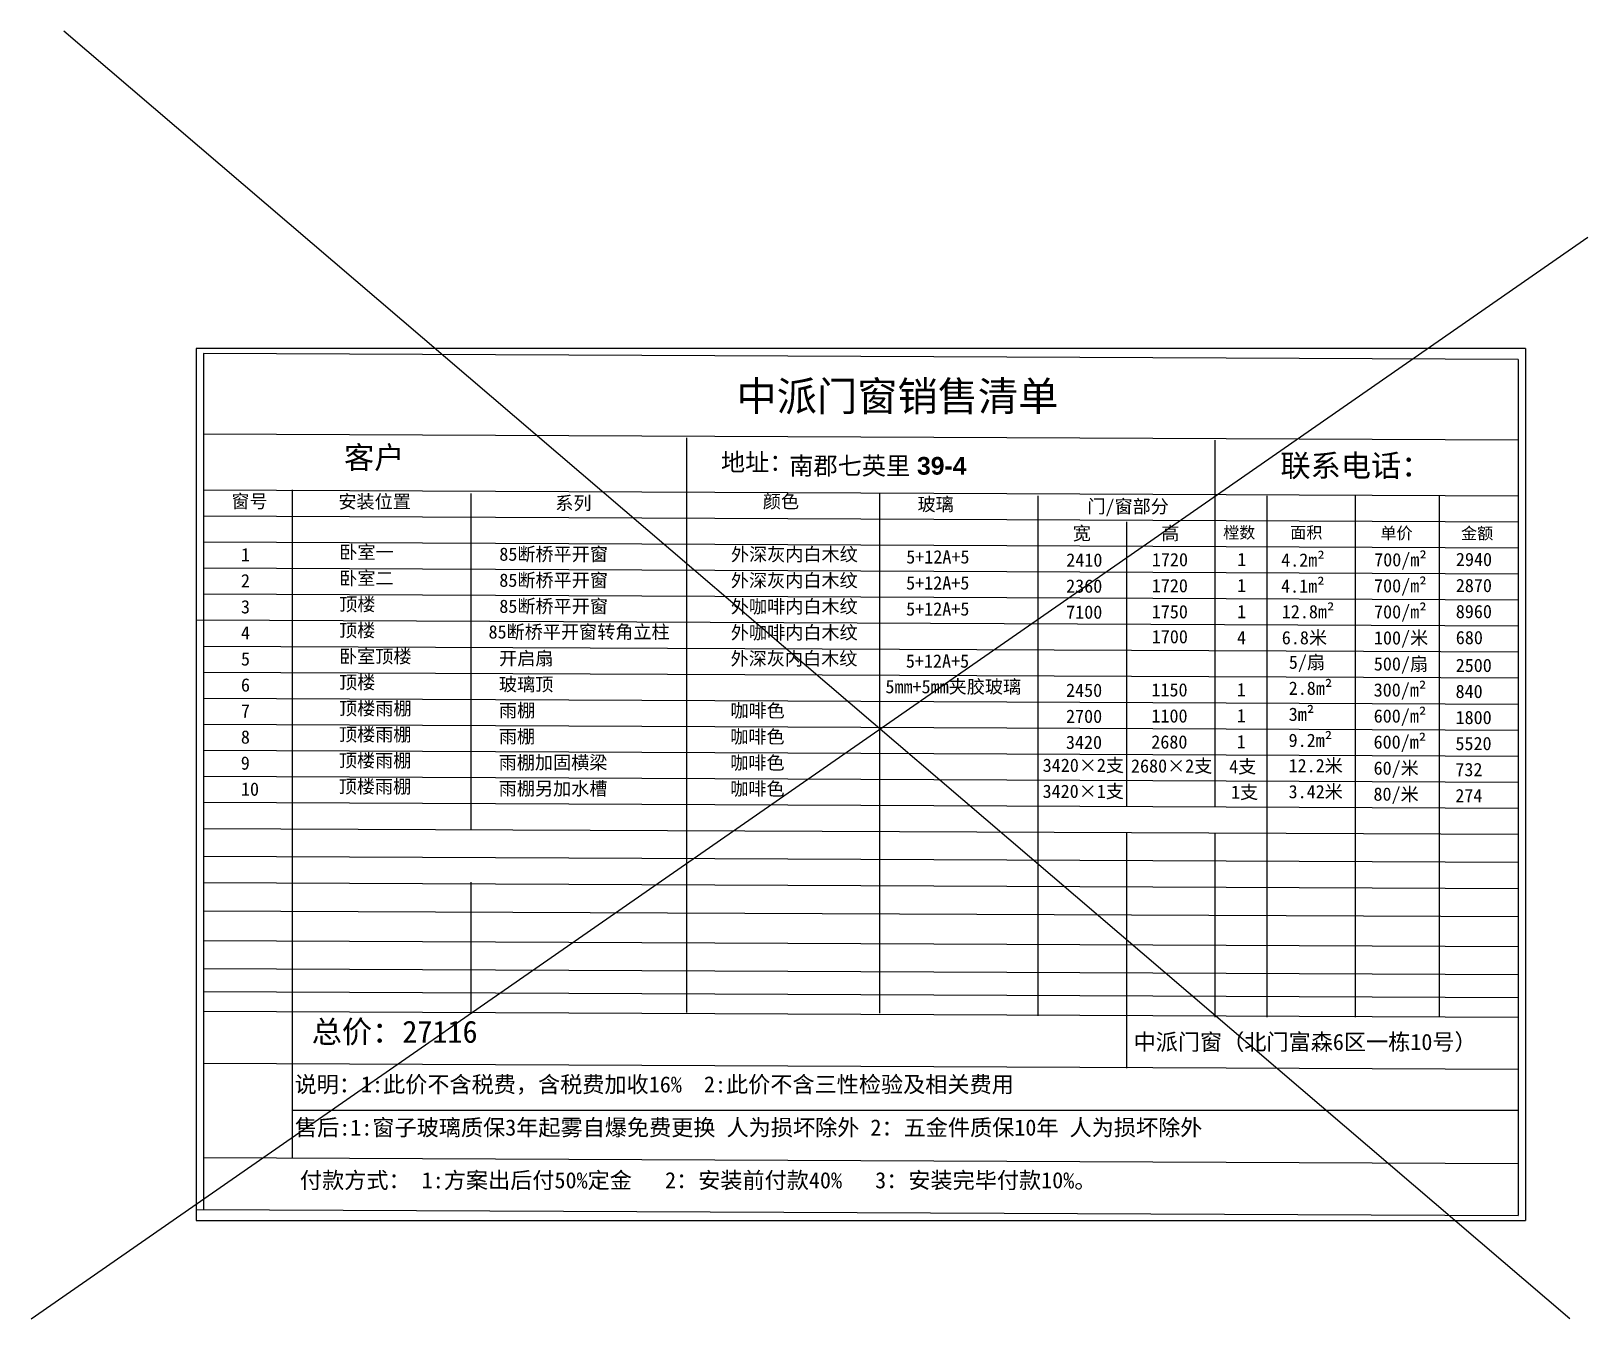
# Model space of a CAD drawing. Header units: inches. Extents: x -138455 to 599497, y -747149 to 13167.
# Drawn here: x 150529 to 161079, y -554015 to -545289 of the extents above; entities that cross this region are included whole.
import ezdxf

# ---------------------------------------------------------------- set-up
doc = ezdxf.new("R2010")
doc.units = ezdxf.units.IN
doc.header["$MEASUREMENT"] = 0
doc.layers.add('0 @ 1', color=7, linetype='Continuous')
doc.styles.add('Annotative', font='arialbd.ttf')

msp = doc.modelspace()

# ---------------------------------------------------------------- texts
at = {"layer": '0 @ 1', "style": 'Annotative'}
msp.add_text('南郡七英里 39-4', height=120, dxfattribs=at).set_placement((155667.8, -548294.7))
at = {"layer": '0 @ 1', "attachment_point": 1, "style": 'Annotative'}
for s, width, heights, insert, char_height in [('{\\fSimSun|b1|i0|c134|p2;中派门窗销售清单}', 2802.276, [0], (155309.5, -547663.1), 200), ('{\\fSimSun|b1|i0|c134|p2;客户}', 485.592, [0], (152649.7, -548103.2), 150), ('{\\fSimSun|b1|i0|c134|p2;地址：}', 3483.473, [0], (155204.3, -548149.9), 120), ('{\\fSimSun|b1|i0|c134|p2;联系电话：}', 1409.924, [0], (158995.5, -548158.2), 150), ('{\\fSimSun|b1|i0|c134|p2;窗号}', 485.592, [0], (151887, -548429.7), 90), ('{\\fSimSun|b1|i0|c134|p2;安装位置}', 706.927, [0], (152611.8, -548432.2), 90), ('{\\fSimSun|b1|i0|c134|p2;系列}', 485.592, [0], (154081.9, -548442.3), 90), ('{\\fSimSun|b1|i0|c134|p2;颜色}', 485.592, [0], (155488.1, -548431), 90), ('{\\fSimSun|b1|i0|c134|p2;玻璃}', 485.592, [0], (156536.4, -548450), 90), ('{\\fSimSun|b1|i0|c134|p2;门/窗部分}', 603.897, [0], (157687.4, -548464.7), 90), ('{\\fSimSun|b1|i0|c134|p2;宽 }', 603.897, [0], (157588.5, -548646.7), 90), ('{\\fSimSun|b1|i0|c134|p2;高 }', 603.897, [0], (158188.5, -548646.7), 90), ('{\\fSimSun|b1|i0|c134|p2;樘数}', 603.897, [0], (158607.4, -548646.9), 80), ('{\\fSimSun|b1|i0|c134|p2;面积}', 603.897, [0], (159061.8, -548646.9), 80), ('{\\fSimSun|b1|i0|c134|p2;单价}', 603.897, [0], (159672.8, -548650.7), 80), ('{\\fSimSun|b1|i0|c134|p2;金额}', 603.897, [0], (160219.7, -548652.1), 80), ('{\\fSimSun|b1|i0|c134|p2;1}', 485.592, [0], (151951.4, -548792), 90), ('{\\fSimSun|b1|i0|c134|p2;卧室一}', 1226.654, [0], (152617.9, -548774.9), 90), ('{\\fSimSun|b1|i0|c134|p2;85断桥平开窗}', 1528.495, [129], (153702.2, -548788.2), 90), ('{\\fSimSun|b1|i0|c134|p2;外深灰内白木纹}', 1460.301, [0], (155272.2, -548789.9), 90), ('{\\fSimSun|b1|i0|c134|p2;5+12A+5}', 1460.301, [0], (156459.9, -548806.7), 90), ('{\\fSimSun|b1|i0|c134|p2;2410}', 1460.301, [0], (157544.4, -548828), 90), ('{\\fSimSun|b1|i0|c134|p2;1720}', 1460.301, [0], (158124.6, -548825.4), 90), ('{\\fSimSun|b1|i0|c134|p2;1}', 102.542, [0], (158703.2, -548824.2), 90), ('{\\fSimSun|b1|i0|c134|p2;4.2m²}', 1460.301, [0], (159000.7, -548827.9), 90), ('{\\fSimSun|b1|i0|c134|p2;700/m²}', 1460.301, [0], (159631.1, -548826), 90), ('{\\fSimSun|b1|i0|c134|p2;2940}', 1460.301, [0], (160185, -548824), 90), ('{\\fSimSun|b1|i0|c134|p2;2}', 485.592, [0], (151951.4, -548968.4), 90), ('{\\fSimSun|b1|i0|c134|p2;卧室二}', 1226.654, [0], (152617.1, -548951.3), 90), ('{\\fSimSun|b1|i0|c134|p2;85断桥平开窗}', 1528.495, [129], (153702.2, -548964.7), 90), ('{\\fSimSun|b1|i0|c134|p2;外深灰内白木纹}', 1460.301, [0], (155271.4, -548966.3), 90), ('{\\fSimSun|b1|i0|c134|p2;5+12A+5}', 1460.301, [0], (156459.1, -548983.1), 90), ('{\\fSimSun|b1|i0|c134|p2;2360}', 1460.301, [0], (157543.6, -549004.5), 90), ('{\\fSimSun|b1|i0|c134|p2;1720}', 1460.301, [0], (158123.8, -549001.9), 90), ('{\\fSimSun|b1|i0|c134|p2;1}', 102.542, [0], (158702.4, -549000.6), 90), ('{\\fSimSun|b1|i0|c134|p2;4.1m²}', 1460.301, [0], (158999.9, -549004.4), 90), ('{\\fSimSun|b1|i0|c134|p2;700/m²}', 1460.301, [0], (159630.3, -549002.5), 90), ('{\\fSimSun|b1|i0|c134|p2;2870}', 1460.301, [0], (160184.2, -549000.5), 90), ('{\\fSimSun|b1|i0|c134|p2;顶楼}', 1226.654, [0], (152617.1, -549127.8), 90), ('{\\fSimSun|b1|i0|c134|p2;3}', 485.592, [0], (151951.4, -549144.9), 90), ('{\\fSimSun|b1|i0|c134|p2;85断桥平开窗}', 1528.495, [129], (153702.2, -549141.1), 90), ('{\\fSimSun|b1|i0|c134|p2;外咖啡内白木纹}', 1460.301, [0], (155271.4, -549142.8), 90), ('{\\fSimSun|b1|i0|c134|p2;5+12A+5}', 1460.301, [0], (156459.1, -549159.6), 90), ('{\\fSimSun|b1|i0|c134|p2;7100}', 1460.301, [0], (157543.6, -549180.9), 90), ('{\\fSimSun|b1|i0|c134|p2;1750}', 1460.301, [0], (158123.8, -549178.4), 90), ('{\\fSimSun|b1|i0|c134|p2;1}', 102.542, [0], (158702.4, -549177.1), 90), ('{\\fSimSun|b1|i0|c134|p2;12.8m²}', 1460.301, [0], (159005, -549177.9), 90), ('{\\fSimSun|b1|i0|c134|p2;700/m²}', 1460.301, [0], (159630.3, -549179), 90), ('{\\fSimSun|b1|i0|c134|p2;8960}', 1460.301, [0], (160184.2, -549177), 90), ('{\\fSimSun|b1|i0|c134|p2;4}', 485.592, [0], (151951.4, -549321.4), 90), ('{\\fSimSun|b1|i0|c134|p2;顶楼}', 1226.654, [0], (152616.3, -549304.5), 90), ('{\\fSimSun|b1|i0|c134|p2;85断桥平开窗转角立柱}', 1528.495, [129], (153629.2, -549314.9), 90), ('{\\fSimSun|b1|i0|c134|p2;外咖啡内白木纹}', 1460.301, [0], (155271.4, -549319.4), 90), ('{\\fSimSun|b1|i0|c134|p2;1700}', 1460.301, [0], (158123.8, -549347.4), 90), ('{\\fSimSun|b1|i0|c134|p2;4}', 102.542, [0], (158701.6, -549353.6), 90), ('{\\fSimSun|b1|i0|c134|p2;6.8米}', 1460.301, [0], (159005, -549354.4), 90), ('{\\fSimSun|b1|i0|c134|p2;100/米}', 1460.301, [0], (159629.5, -549355.5), 90), ('{\\fSimSun|b1|i0|c134|p2;680}', 1460.301, [0], (160184.2, -549353.5), 90), ('{\\fSimSun|b1|i0|c134|p2;5}', 485.592, [0], (151951.4, -549497.8), 90), ('{\\fSimSun|b1|i0|c134|p2;卧室顶楼}', 1226.654, [0], (152616.3, -549480.9), 90), ('{\\fSimSun|b1|i0|c134|p2;开启扇}', 1528.495, [129], (153700.6, -549494.2), 90), ('{\\fSimSun|b1|i0|c134|p2;外深灰内白木纹}', 1460.301, [0], (155269.8, -549495.8), 90), ('{\\fSimSun|b1|i0|c134|p2;5+12A+5}', 1460.301, [0], (156457.5, -549512.6), 90), ('{\\fSimSun|b1|i0|c134|p2;5/扇}', 383.611, [0], (159052.7, -549520.2), 90), ('{\\fSimSun|b1|i0|c134|p2;500/扇}', 1460.301, [0], (159628.7, -549531.9), 90), ('{\\fSimSun|b1|i0|c134|p2;顶楼}', 1226.654, [0], (152616.3, -549657.2), 90), ('{\\fSimSun|b1|i0|c134|p2;2500}', 1460.301, [0], (160183.4, -549541.9), 90), ('{\\fSimSun|b1|i0|c134|p2;6}', 485.592, [0], (151951.4, -549674.3), 90), ('{\\fSimSun|b1|i0|c134|p2;玻璃顶}', 1528.495, [129], (153699.8, -549670.5), 90), ('{\\fSimSun|b1|i0|c134|p2;5mm+5mm夹胶玻璃}', 1460.301, [0], (156319, -549686.2), 90), ('{\\fSimSun|b1|i0|c134|p2;2450}', 1460.301, [0], (157542.8, -549710.3), 90), ('{\\fSimSun|b1|i0|c134|p2;1150}', 1460.301, [0], (158121.4, -549707.8), 90), ('{\\fSimSun|b1|i0|c134|p2;1}', 102.542, [0], (158700, -549706.5), 90), ('{\\fSimSun|b1|i0|c134|p2;2.8m²}', 383.611, [0], (159051.9, -549696.6), 90), ('{\\fSimSun|b1|i0|c134|p2;300/m²}', 1460.301, [0], (159627.9, -549708.4), 90), ('{\\fSimSun|b1|i0|c134|p2;840}', 1460.301, [0], (160182.6, -549718.4), 90), ('{\\fSimSun|b1|i0|c134|p2;7}', 485.592, [0], (151951.4, -549850.8), 90), ('{\\fSimSun|b1|i0|c134|p2;顶楼雨棚}', 1226.654, [0], (152616.3, -549833.7), 90), ('{\\fSimSun|b1|i0|c134|p2;雨棚}', 1528.495, [129], (153699.8, -549847), 90), ('{\\fSimSun|b1|i0|c134|p2;咖啡色}', 1460.301, [0], (155268.2, -549848.8), 90), ('{\\fSimSun|b1|i0|c134|p2;3m²}', 383.611, [0], (159051.9, -549873.1), 90), ('{\\fSimSun|b1|i0|c134|p2;2700}', 1460.301, [0], (157542.8, -549886.8), 90), ('{\\fSimSun|b1|i0|c134|p2;1100}', 1460.301, [0], (158121.4, -549884.3), 90), ('{\\fSimSun|b1|i0|c134|p2;1}', 102.542, [0], (158700, -549883), 90), ('{\\fSimSun|b1|i0|c134|p2;600/m²}', 1460.301, [0], (159627.9, -549884.8), 90), ('{\\fSimSun|b1|i0|c134|p2;1800}', 1460.301, [0], (160182.6, -549894.9), 90), ('{\\fSimSun|b1|i0|c134|p2;8}', 485.592, [0], (151950.9, -550027.3), 90), ('{\\fSimSun|b1|i0|c134|p2;顶楼雨棚}', 1226.654, [0], (152615.5, -550010.2), 90), ('{\\fSimSun|b1|i0|c134|p2;雨棚}', 1528.495, [129], (153699, -550023.5), 90), ('{\\fSimSun|b1|i0|c134|p2;咖啡色}', 1460.301, [0], (155267.4, -550025.2), 90), ('{\\fSimSun|b1|i0|c134|p2;3420}', 1460.301, [0], (157542, -550063.3), 90), ('{\\fSimSun|b1|i0|c134|p2;2680}', 1460.301, [0], (158120.6, -550060.7), 90), ('{\\fSimSun|b1|i0|c134|p2;1}', 102.542, [0], (158699.2, -550059.4), 90), ('{\\fSimSun|b1|i0|c134|p2;9.2m²}', 383.611, [0], (159051.1, -550049.6), 90), ('{\\fSimSun|b1|i0|c134|p2;600/m²}', 1460.301, [0], (159627.1, -550061.3), 90), ('{\\fSimSun|b1|i0|c134|p2;5520}', 1460.301, [0], (160181.8, -550071.4), 90), ('{\\fSimSun|b1|i0|c134|p2;9}', 485.592, [0], (151950.3, -550203.7), 90), ('{\\fSimSun|b1|i0|c134|p2;顶楼雨棚}', 1226.654, [0], (152614.7, -550186.6), 90), ('{\\fSimSun|b1|i0|c134|p2;雨棚加固横梁}', 1528.495, [129], (153698.2, -550199.9), 90), ('{\\fSimSun|b1|i0|c134|p2;咖啡色}', 1460.301, [0], (155267.4, -550201.7), 90), ('{\\fSimSun|b1|i0|c134|p2;3420×2支}', 1460.301, [0], (157384.7, -550218.7), 90), ('{\\fSimSun|b1|i0|c134|p2;2680×2支}', 1460.301, [0], (157983, -550223.3), 90), ('{\\fSimSun|b1|i0|c134|p2;4支}', 448.791, [0], (158648.2, -550227.6), 90), ('{\\fSimSun|b1|i0|c134|p2;12.2米}', 383.611, [0], (159051.1, -550221.1), 90), ('{\\fSimSun|b1|i0|c134|p2;60/米}', 1460.301, [0], (159627.1, -550237.8), 90), ('{\\fSimSun|b1|i0|c134|p2;732}', 1460.301, [0], (160181, -550247.8), 90), ('{\\fSimSun|b1|i0|c134|p2;10}', 485.592, [0], (151951.4, -550380.2), 90), ('{\\fSimSun|b1|i0|c134|p2;顶楼雨棚}', 1226.654, [0], (152613.9, -550363.1), 90), ('{\\fSimSun|b1|i0|c134|p2;雨棚另加水槽}', 1528.495, [129], (153698.2, -550376.4), 90), ('{\\fSimSun|b1|i0|c134|p2;咖啡色}', 1460.301, [0], (155267.4, -550377.9), 90), ('{\\fSimSun|b1|i0|c134|p2;3420×1支}', 1460.301, [0], (157383.9, -550395.2), 90), ('{\\fSimSun|b1|i0|c134|p2;1支}', 465.551, [0], (158661, -550400.9), 90), ('{\\fSimSun|b1|i0|c134|p2;3.42米}', 383.611, [0], (159051.1, -550397.6), 90), ('{\\fSimSun|b1|i0|c134|p2;80/米}', 1460.301, [0], (159626.3, -550414.2), 90), ('{\\fSimSun|b1|i0|c134|p2;274}', 1460.301, [0], (160181, -550424.3), 90), ('{\\fSimSun|b1|i0|c134|p2;总价：27116}', 4715.707, [0], (152431.1, -551994.4), 150), ('{\\fSimSun|b1|i0|c134|p2;中派门窗（北门富森6区一栋10号）}', 2734.804, [0], (158000.7, -552083.5), 110), ('{\\fSimSun|b1|i0|c134|p2;说明：1:此价不含税费，含税费加收16%  2:此价不含三性检验及相关费用}', 6113.097, [0], (152314.6, -552371.2), 110), ('{\\fSimSun|b1|i0|c134|p2;售后:1:窗子玻璃质保3年起雾自爆免费更换 人为损坏除外 2：五金件质保10年 人为损坏除外  }', 6510.182, [0], (152317.3, -552663.4), 110), ('{\\fSimSun|b1|i0|c134|p2;付款方式： 1:方案出后付50%定金   2：安装前付款40%   3：安装完毕付款10%。}', 7146.186, [0], (152351.2, -553020.7), 110)]:
    msp.add_mtext_dynamic_manual_height_columns(s, width=width, gutter_width=903.5, heights=heights, dxfattribs=dict(at, insert=insert, char_height=char_height))

# ---------------------------------------------------------------- linework, layer by layer
for p, q in [((160956.6, -554015.1), (150750.2, -545289.3)), ((150529.4, -554015.1), (161079.3, -546686.4)), ((151648.3, -547438.7), (151648.3, -553348.6)), ((160657, -547438.7), (151648.3, -547438.7)), ((160607, -547513.9), (151698.3, -547473.7)), ((151698.3, -547473.7), (151698.3, -553273.5)), ((160607, -547513.9), (160607, -553313.6)), ((160657, -547438.7), (160657, -553348.6)), ((160607, -548060.2), (151698.3, -548020.1)), ((154970, -548045.2), (154970, -550732.1)), ((158552, -548060.2), (158552, -550545.5)), ((151698.3, -548397.1), (160607, -548437.2)), ((152298.3, -548397.1), (152298.3, -549985.3)), ((153508.3, -548422.2), (153508.3, -550699.5)), ((156278.7, -548422.2), (156278.7, -551943.1)), ((157352, -548437.2), (157352, -551961)), ((158903.1, -548437.2), (158903.1, -551970.7)), ((159503.1, -548437.2), (159503.1, -550025.5)), ((160072.4, -548437.2), (160072.4, -551970.7)), ((151698.3, -548573.6), (160607, -548613.7)), ((157952, -548613.7), (157952, -550542.7)), ((151698.3, -548750), (160607, -548790.2)), ((151698.3, -548926.5), (160607, -548966.6)), ((151698.3, -549103), (160607, -549143.1)), ((151648.3, -549279.4), (160607, -549319.6)), ((151698.3, -549455.9), (160607, -549496.1)), ((151698.3, -549632.4), (160607, -549672.5)), ((151698.3, -549808.9), (160607, -549849)), ((151698.3, -549985.3), (160607, -550025.5)), ((152298.3, -549985.3), (152298.3, -552921.5)), ((159503.1, -550025.5), (159503.1, -551970.7)), ((151698.3, -550161.8), (160607, -550201.9)), ((151698.3, -550338.3), (160607, -550378.4)), ((151698.3, -550514.7), (160607, -550554.9)), ((151698.3, -550691.2), (160607, -550731.3)), ((154970, -550732.1), (154970, -551939.8)), ((157952, -550719.2), (157952, -551970.7)), ((158552, -550721.9), (158552, -551970.7)), ((151698.3, -550880.4), (160607, -550920.6)), ((151698.3, -551058.7), (160607, -551098.8)), ((153508.3, -551056.8), (153508.3, -551935.5)), ((151698.3, -551249.3), (160607, -551289.4)), ((151698.3, -551451.1), (160607, -551491.2)), ((151698.3, -551641.7), (160607, -551681.9)), ((151698.3, -551797.6), (160607, -551837.8)), ((151698.3, -551930.5), (160607, -551970.7)), ((157952, -551970.7), (157952, -552315.7)), ((151698.3, -552283.5), (160607, -552323.6)), ((152298.3, -552599.8), (160607, -552599.8)), ((151698.3, -552921.5), (160607, -552961.6)), ((151648.3, -553273.5), (160607, -553313.6)), ((151648.3, -553348.6), (160657, -553348.6))]:
    msp.add_line(p, q)

msp.set_redraw_order([(e.dxf.handle, doc.entitydb.next_handle()) for e in msp.query("TEXT MTEXT ATTDEF DIMENSION ARC_DIMENSION")])  # texts and dimensions are drawn at this point

doc.saveas('drawing.dxf')
